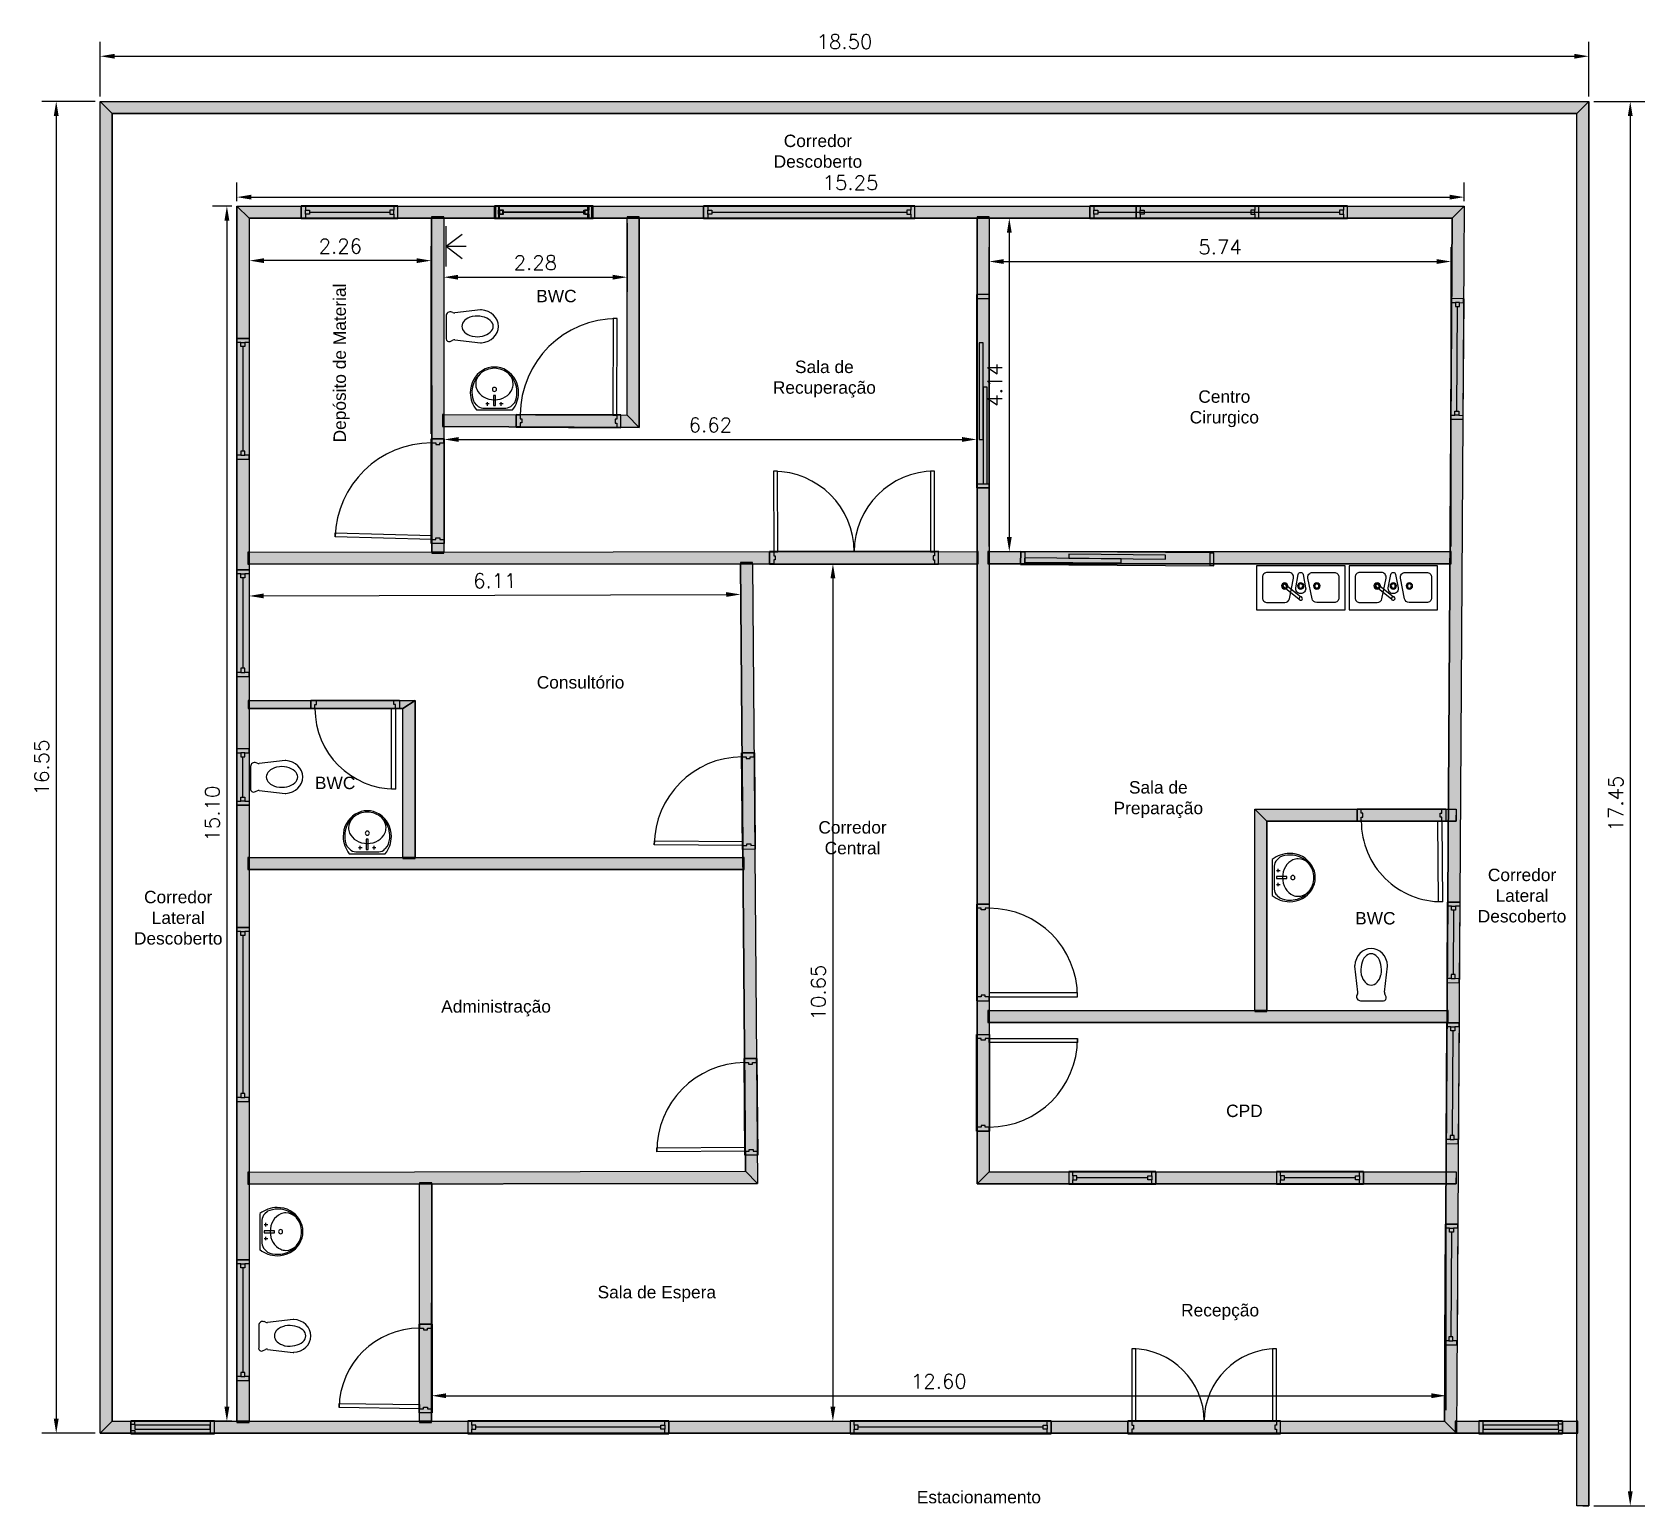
# Model space of a CAD drawing. Extents: x 0.1 to 20.1, y 0.2 to 18.5.
import ezdxf

# ---------------------------------------------------------------- set-up
doc = ezdxf.new("R2010")
doc.units = 0
doc.header["$MEASUREMENT"] = 0
doc.layers.get('0').update_dxf_attribs({"linetype": 'CONTINUOUS'})
doc.layers.get('Defpoints').update_dxf_attribs({"linetype": 'CONTINUOUS'})
for name, color, linetype in [('ACESSóRIOS', 7, 'CONTINUOUS'), ('ANNOTATIONS', 7, 'CONTINUOUS'), ('BUILDING_ENVELOPE', 7, 'CONTINUOUS'), ('ENCANAMENTO', 7, 'CONTINUOUS'), ('ENVELOPE_DE_CONSTRUçãO', 7, 'CONTINUOUS'), ('FIXTURES', 7, 'CONTINUOUS')]:
    doc.layers.add(name, color=color, linetype=linetype)
doc.styles.get("Standard").update_dxf_attribs({"font": 'txt.shx'})
doc.dimstyles.get("Standard").update_dxf_attribs({"dimtxt": 0.18, "dimasz": 0.18, "dimexe": 0.18, "dimexo": 0.0625, "dimgap": 0.09, "dimtad": 0, "dimtih": 1, "dimtoh": 1, "dimdec": 4, "dimzin": 0, "dimdsep": 46, "dimtxsty": 'Standard', "dimcen": 0.09, "dimadec": 0, "dimazin": 0, "dimtfac": 1, "dimtdec": 4, "dimtofl": 0, "dimtmove": 0, "dimatfit": 3, "dimfxl": 1, "dimtolj": 1, "dimtzin": 0, "dimarcsym": 0})

msp = doc.modelspace()

# ---------------------------------------------------------------- texts
at = {"layer": 'ANNOTATIONS', "char_height": 0.1541, "attachment_point": 5}
for s, insert, width in [('\\C7;\\fArial|b0|i0|;\\H0.15409676972777;Corredor \\PDescoberto', (9.823, 17.013), 1.3), ('\\C7;\\fArial|b0|i0|;\\H0.15409676972777;BWC', (6.573, 15.213), 1.3), ('\\C7;\\fArial|b0|i0|;\\H0.15409676972777;Sala de \\PRecuperação', (9.903, 14.182), 1.6), ('\\C7;\\fArial|b0|i0|;\\H0.15409676972777;Centro \\PCirurgico', (14.873, 13.813), 1.3), ('\\C7;\\fArial|b0|i0|;\\H0.15409676972777;Consultório', (6.873, 10.413), 1.3), ('\\C7;\\fArial|b0|i0|;\\H0.15409676972777;BWC', (3.823, 9.163), 1.3), ('\\C7;\\fArial|b0|i0|;\\H0.15409676972777;Sala de \\PPreparação', (14.053, 8.957), 1.3), ('\\C7;\\fArial|b0|i0|;\\H0.15409676972777;Corredor\\PCentral', (10.253, 8.482), 1.3), ('\\C7;\\fArial|b0|i0|;\\H0.15409676972777;Corredor \\PLateral\\PDescoberto', (18.573, 7.763), 1.3), ('\\C7;\\fArial|b0|i0|;\\H0.15409676972777;Corredor \\PLateral\\PDescoberto', (1.873, 7.488), 1.3), ('\\C7;\\fArial|b0|i0|;\\H0.15409676972777;BWC', (16.75, 7.481), 1.3), ('\\C7;\\fArial|b0|i0|;\\H0.15409676972777;Administração', (5.823, 6.363), 2), ('\\C7;\\fArial|b0|i0|;\\H0.15409676972777;CPD', (15.123, 5.088), 2), ('\\C7;\\fArial|b0|i0|;\\H0.15409676972777;Sala de Espera', (7.821, 2.813), 2.59676), ('\\C7;\\fArial|b0|i0|;\\H0.15409676972777;Recepção', (14.821, 2.588), 2.59676), ('\\C7;\\fArial|b0|i0|;\\H0.15409676972777;Estacionamento', (11.823, 0.288), 2.59676)]:
    msp.add_mtext(s, dxfattribs=dict(at, insert=insert, width=width))
at = {"layer": 'ANNOTATIONS', "insert": (3.903, 14.382), "char_height": 0.1541, "width": 2, "attachment_point": 5, "rotation": 90}
msp.add_mtext('\\C7;\\fArial|b0|i0|;\\H0.15409676972777;Depósito de Material', dxfattribs=at)

# ---------------------------------------------------------------- blocks, each defined once
blk = doc.blocks.new('*D27')
at = {"color": 0, "lineweight": -2, "transparency": 16777216}
for p, q in [((0.903, 17.694), (0.903, 18.374)), ((19.403, 17.694), (19.403, 18.374)), ((1.083, 18.194), (19.223, 18.194))]:
    blk.add_line(p, q, dxfattribs=at)
at = {"color": 0, "transparency": 16777216}
for points in [[(1.083, 18.224), (1.083, 18.164), (0.903, 18.194)], [(19.223, 18.224), (19.223, 18.164), (19.403, 18.194)]]:
    blk.add_solid(points, dxfattribs=at)
at = {"layer": 'Defpoints', "color": 0, "transparency": 16777216}
for p in [(19.403, 18.194), (0.903, 17.632), (19.403, 17.632)]:
    blk.add_point(p, dxfattribs=at)
at = {"color": 0, "transparency": 16777216, "insert": (10.153, 18.374), "char_height": 0.18, "attachment_point": 5}
blk.add_mtext('\\A1;18.50', dxfattribs=at)
blk = doc.blocks.new('*D28')
at = {"color": 0, "lineweight": -2, "transparency": 16777216}
for p, q in [((19.465, 17.632), (20.098, 17.632)), ((19.918, 17.452), (19.918, 0.362)), ((19.465, 0.182), (20.098, 0.182))]:
    blk.add_line(p, q, dxfattribs=at)
at = {"color": 0, "transparency": 16777216}
for points in [[(19.888, 17.452), (19.948, 17.452), (19.918, 17.632)], [(19.888, 0.362), (19.948, 0.362), (19.918, 0.182)]]:
    blk.add_solid(points, dxfattribs=at)
at = {"layer": 'Defpoints', "color": 0, "transparency": 16777216}
for p in [(19.403, 17.632), (19.403, 0.182), (19.918, 0.182)]:
    blk.add_point(p, dxfattribs=at)
at = {"color": 0, "transparency": 16777216, "insert": (19.738, 8.907), "char_height": 0.18, "attachment_point": 5, "rotation": 90}
blk.add_mtext('\\A1;17.45', dxfattribs=at)
blk = doc.blocks.new('*D29')
at = {"color": 0, "lineweight": -2, "transparency": 16777216}
for p, q in [((0.841, 17.632), (0.177, 17.632)), ((0.357, 17.452), (0.357, 1.262)), ((0.841, 1.082), (0.177, 1.082))]:
    blk.add_line(p, q, dxfattribs=at)
at = {"color": 0, "transparency": 16777216}
for points in [[(0.327, 17.452), (0.387, 17.452), (0.357, 17.632)], [(0.327, 1.262), (0.387, 1.262), (0.357, 1.082)]]:
    blk.add_solid(points, dxfattribs=at)
at = {"layer": 'Defpoints', "color": 0, "transparency": 16777216}
for p in [(0.903, 17.632), (0.357, 1.082), (0.903, 1.082)]:
    blk.add_point(p, dxfattribs=at)
at = {"color": 0, "transparency": 16777216, "insert": (0.177, 9.357), "char_height": 0.18, "attachment_point": 5, "rotation": 90}
blk.add_mtext('\\A1;16.55', dxfattribs=at)
blk = doc.blocks.new('*D30')
at = {"color": 0, "lineweight": -2, "transparency": 16777216}
for p, q in [((2.603, 16.394), (2.603, 16.623)), ((2.783, 16.443), (17.674, 16.443)), ((17.854, 16.394), (17.854, 16.623))]:
    blk.add_line(p, q, dxfattribs=at)
at = {"color": 0, "transparency": 16777216}
for points in [[(2.783, 16.473), (2.783, 16.413), (2.603, 16.443)], [(17.674, 16.473), (17.674, 16.413), (17.854, 16.443)]]:
    blk.add_solid(points, dxfattribs=at)
at = {"layer": 'Defpoints', "color": 0, "transparency": 16777216}
for p in [(17.854, 16.443), (2.603, 16.332), (17.854, 16.332)]:
    blk.add_point(p, dxfattribs=at)
at = {"color": 0, "transparency": 16777216, "insert": (10.228, 16.623), "char_height": 0.18, "attachment_point": 5}
blk.add_mtext('\\A1;15.25', dxfattribs=at)
blk = doc.blocks.new('*D31')
at = {"color": 0, "lineweight": -2, "transparency": 16777216}
for p, q in [((2.54, 16.332), (2.298, 16.332)), ((2.478, 16.152), (2.478, 1.412)), ((2.54, 1.232), (2.298, 1.232))]:
    blk.add_line(p, q, dxfattribs=at)
at = {"color": 0, "transparency": 16777216}
for points in [[(2.448, 16.152), (2.508, 16.152), (2.478, 16.332)], [(2.448, 1.412), (2.508, 1.412), (2.478, 1.232)]]:
    blk.add_solid(points, dxfattribs=at)
at = {"layer": 'Defpoints', "color": 0, "transparency": 16777216}
for p in [(2.603, 16.332), (2.478, 1.232), (2.603, 1.232)]:
    blk.add_point(p, dxfattribs=at)
at = {"color": 0, "transparency": 16777216, "insert": (2.298, 8.782), "char_height": 0.18, "attachment_point": 5, "rotation": 90}
blk.add_mtext('\\A1;15.10', dxfattribs=at)
blk = doc.blocks.new('*D32')
at = {"color": 0, "lineweight": -2, "transparency": 16777216}
for p, q in [((12.012, 16.182), (12.381, 16.182)), ((12.201, 16.002), (12.201, 12.218)), ((12.012, 12.038), (12.381, 12.038))]:
    blk.add_line(p, q, dxfattribs=at)
at = {"color": 0, "transparency": 16777216}
for points in [[(12.171, 16.002), (12.231, 16.002), (12.201, 16.182)], [(12.171, 12.218), (12.231, 12.218), (12.201, 12.038)]]:
    blk.add_solid(points, dxfattribs=at)
at = {"layer": 'Defpoints', "color": 0, "transparency": 16777216}
for p in [(11.95, 16.182), (11.95, 12.038), (12.201, 12.038)]:
    blk.add_point(p, dxfattribs=at)
at = {"color": 0, "transparency": 16777216, "insert": (12.021, 14.11), "char_height": 0.18, "attachment_point": 5, "rotation": 90}
blk.add_mtext('\\A1;4.14', dxfattribs=at)
blk = doc.blocks.new('*D33')
at = {"color": 0, "lineweight": -2, "transparency": 16777216}
for p, q in [((11.95, 12.1), (11.95, 15.823)), ((12.13, 15.643), (17.512, 15.643)), ((17.691, 12.1), (17.692, 15.823))]:
    blk.add_line(p, q, dxfattribs=at)
at = {"color": 0, "transparency": 16777216}
for points in [[(12.13, 15.673), (12.13, 15.613), (11.95, 15.643)], [(17.512, 15.673), (17.512, 15.613), (17.692, 15.643)]]:
    blk.add_solid(points, dxfattribs=at)
at = {"layer": 'Defpoints', "color": 0, "transparency": 16777216}
for p in [(17.692, 15.643), (11.95, 12.038), (17.691, 12.038)]:
    blk.add_point(p, dxfattribs=at)
at = {"color": 0, "transparency": 16777216, "insert": (14.821, 15.823), "char_height": 0.18, "attachment_point": 5, "rotation": 359.999}
blk.add_mtext('\\A1;5.74', dxfattribs=at)
blk = doc.blocks.new('*D34')
at = {"color": 0, "lineweight": -2, "transparency": 16777216}
for p, q in [((5.358, 13.432), (11.615, 13.432)), ((5.178, 13.375), (5.178, 13.252)), ((11.795, 13.375), (11.795, 13.252))]:
    blk.add_line(p, q, dxfattribs=at)
at = {"color": 0, "transparency": 16777216}
for points in [[(5.358, 13.462), (5.358, 13.402), (5.178, 13.432)], [(11.615, 13.462), (11.615, 13.402), (11.795, 13.432)]]:
    blk.add_solid(points, dxfattribs=at)
at = {"layer": 'Defpoints', "color": 0, "transparency": 16777216}
for p in [(5.178, 13.438), (11.795, 13.438), (11.795, 13.432)]:
    blk.add_point(p, dxfattribs=at)
at = {"color": 0, "transparency": 16777216, "insert": (8.486, 13.612), "char_height": 0.18, "attachment_point": 5}
blk.add_mtext('\\A1;6.62', dxfattribs=at)
blk = doc.blocks.new('*D35')
at = {"color": 0, "lineweight": -2, "transparency": 16777216}
for p, q in [((2.758, 13.5), (2.758, 15.834)), ((5.017, 13.5), (5.017, 15.834)), ((4.837, 15.654), (2.938, 15.654))]:
    blk.add_line(p, q, dxfattribs=at)
at = {"color": 0, "transparency": 16777216}
for points in [[(2.938, 15.684), (2.938, 15.624), (2.758, 15.654)], [(4.837, 15.684), (4.837, 15.624), (5.017, 15.654)]]:
    blk.add_solid(points, dxfattribs=at)
at = {"layer": 'Defpoints', "color": 0, "transparency": 16777216}
for p in [(2.758, 15.654), (2.758, 13.438), (5.017, 13.438)]:
    blk.add_point(p, dxfattribs=at)
at = {"color": 0, "transparency": 16777216, "insert": (3.888, 15.834), "char_height": 0.18, "attachment_point": 5}
blk.add_mtext('\\A1;2.26', dxfattribs=at)
blk = doc.blocks.new('*D36')
at = {"color": 0, "lineweight": -2, "transparency": 16777216}
for p, q in [((5.172, 16.119), (5.172, 15.268)), ((7.453, 16.119), (7.453, 15.268)), ((5.352, 15.448), (7.273, 15.448))]:
    blk.add_line(p, q, dxfattribs=at)
at = {"color": 0, "transparency": 16777216}
for points in [[(5.352, 15.478), (5.352, 15.418), (5.172, 15.448)], [(7.273, 15.478), (7.273, 15.418), (7.453, 15.448)]]:
    blk.add_solid(points, dxfattribs=at)
at = {"layer": 'Defpoints', "color": 0, "transparency": 16777216}
for p in [(5.172, 16.182), (7.453, 16.182), (7.453, 15.448)]:
    blk.add_point(p, dxfattribs=at)
at = {"color": 0, "transparency": 16777216, "insert": (6.312, 15.628), "char_height": 0.18, "attachment_point": 5}
blk.add_mtext('\\A1;2.28', dxfattribs=at)
blk = doc.blocks.new('*D37')
at = {"color": 0, "lineweight": -2, "transparency": 16777216}
for p, q in [((8.862, 11.838), (8.863, 11.326)), ((2.753, 11.819), (2.755, 11.307)), ((2.934, 11.488), (8.683, 11.505))]:
    blk.add_line(p, q, dxfattribs=at)
at = {"color": 0, "transparency": 16777216}
for points in [[(2.934, 11.518), (2.934, 11.458), (2.754, 11.487)], [(8.682, 11.535), (8.683, 11.475), (8.863, 11.506)]]:
    blk.add_solid(points, dxfattribs=at)
at = {"layer": 'Defpoints', "color": 0, "transparency": 16777216}
for p in [(2.753, 11.882), (8.861, 11.901), (8.863, 11.506)]:
    blk.add_point(p, dxfattribs=at)
at = {"color": 0, "transparency": 16777216, "insert": (5.808, 11.676), "char_height": 0.18, "attachment_point": 5, "rotation": 0.1771}
blk.add_mtext('\\A1;6.11', dxfattribs=at)
blk = doc.blocks.new('*D38')
at = {"color": 0, "lineweight": -2, "transparency": 16777216}
for p, q in [((9.074, 11.886), (10.189, 11.886)), ((10.009, 11.706), (10.009, 1.412)), ((9.074, 1.232), (10.189, 1.232))]:
    blk.add_line(p, q, dxfattribs=at)
at = {"color": 0, "transparency": 16777216}
for points in [[(9.979, 11.706), (10.039, 11.706), (10.009, 11.886)], [(9.979, 1.412), (10.039, 1.412), (10.009, 1.232)]]:
    blk.add_solid(points, dxfattribs=at)
at = {"layer": 'Defpoints', "color": 0, "transparency": 16777216}
for p in [(9.011, 11.886), (9.011, 1.232), (10.009, 1.232)]:
    blk.add_point(p, dxfattribs=at)
at = {"color": 0, "transparency": 16777216, "insert": (9.829, 6.559), "char_height": 0.18, "attachment_point": 5, "rotation": 90}
blk.add_mtext('\\A1;10.65', dxfattribs=at)
blk = doc.blocks.new('*D39')
at = {"color": 0, "lineweight": -2, "transparency": 16777216}
for p, q in [((5.023, 4.118), (5.023, 1.369)), ((17.627, 4.118), (17.627, 1.369)), ((5.203, 1.549), (17.447, 1.549))]:
    blk.add_line(p, q, dxfattribs=at)
at = {"color": 0, "transparency": 16777216}
for points in [[(5.203, 1.579), (5.203, 1.519), (5.023, 1.549)], [(17.447, 1.579), (17.447, 1.519), (17.627, 1.549)]]:
    blk.add_solid(points, dxfattribs=at)
at = {"layer": 'Defpoints', "color": 0, "transparency": 16777216}
for p in [(5.023, 4.181), (17.627, 4.181), (17.627, 1.549)]:
    blk.add_point(p, dxfattribs=at)
at = {"color": 0, "transparency": 16777216, "insert": (11.325, 1.729), "char_height": 0.18, "attachment_point": 5}
blk.add_mtext('\\A1;12.60', dxfattribs=at)

# ---------------------------------------------------------------- dimensions: what is measured, and where the dimension line sits
for base, p1, p2, picture, middle in [((19.403, 18.194), (0.903, 17.632), (19.403, 17.632), '*D27', (10.153, 18.374)), ((17.854, 16.443), (2.603, 16.332), (17.854, 16.332), '*D30', (10.228, 16.623)), ((7.453, 15.448), (5.172, 16.182), (7.453, 16.182), '*D36', (6.312, 15.628)), ((2.758, 15.654), (5.017, 13.438), (2.758, 13.438), '*D35', (3.888, 15.834)), ((11.795, 13.432), (5.178, 13.438), (11.795, 13.438), '*D34', (8.486, 13.612)), ((17.627, 1.549), (5.023, 4.181), (17.627, 4.181), '*D39', (11.325, 1.729))]:
    dim = msp.add_linear_dim(base=base, p1=p1, p2=p2, dimstyle='Standard', override={"dimtad": 1, "dimtih": 0, "dimtoh": 0, "dimdec": 2})
    dim.commit()
    dim.dimension.update_dxf_attribs({"geometry": picture, "text_midpoint": middle})
for base, p1, p2, picture, middle in [((0.357, 1.082), (0.903, 17.632), (0.903, 1.082), '*D29', (0.177, 9.357)), ((19.918, 0.182), (19.403, 17.632), (19.403, 0.182), '*D28', (19.738, 8.907)), ((2.478, 1.232), (2.603, 16.332), (2.603, 1.232), '*D31', (2.298, 8.782)), ((12.201, 12.038), (11.95, 16.182), (11.95, 12.038), '*D32', (12.021, 14.11)), ((10.009, 1.232), (9.011, 11.886), (9.011, 1.232), '*D38', (9.829, 6.559))]:
    dim = msp.add_linear_dim(base=base, p1=p1, p2=p2, angle=90, dimstyle='Standard', override={"dimtad": 1, "dimtih": 0, "dimtoh": 0, "dimdec": 2})
    dim.commit()
    dim.dimension.update_dxf_attribs({"geometry": picture, "text_midpoint": middle})
for p1, p2, distance, picture, middle in [((11.95, 12.038), (17.691, 12.038), 3.605, '*D33', (14.821, 15.823)), ((2.753, 11.882), (8.861, 11.901), -0.395, '*D37', (5.808, 11.676))]:
    dim = msp.add_aligned_dim(p1=p1, p2=p2, distance=distance, dimstyle='Standard', override={"dimtad": 1, "dimtih": 0, "dimtoh": 0, "dimdec": 2})
    dim.commit()
    dim.dimension.update_dxf_attribs({"geometry": picture, "text_midpoint": middle})

# ---------------------------------------------------------------- hatches: boundary and pattern name
at = {"layer": 'BUILDING_ENVELOPE'}
for points in [[(0.903, 1.082), (0.903, 17.632), (1.053, 17.482), (1.053, 1.232)], [(0.903, 17.632), (19.403, 17.632), (19.253, 17.482), (1.053, 17.482)], [(19.253, 0.182), (19.253, 17.482), (19.403, 17.632), (19.403, 0.182), (19.328, 0.182)], [(2.603, 16.332), (17.854, 16.332), (17.703, 16.182), (2.753, 16.182)], [(2.753, 16.182), (2.753, 1.232), (2.603, 1.232), (2.603, 16.332)], [(17.854, 16.332), (17.757, 1.082), (17.608, 1.232), (17.703, 16.182)], [(5.022, 16.182), (5.172, 16.182), (5.172, 16.197), (5.022, 16.197)], [(5.172, 16.182), (5.173, 12.033), (5.023, 12.033), (5.022, 16.182)], [(7.453, 16.182), (7.603, 16.182), (7.603, 16.197), (7.453, 16.197)], [(7.453, 13.733), (7.453, 16.182), (7.603, 16.182), (7.603, 13.582)], [(11.8, 16.182), (11.95, 16.182), (11.95, 16.197), (11.8, 16.197)], [(11.95, 16.182), (11.95, 4.332), (11.8, 4.182), (11.8, 16.182)], [(5.172, 13.593), (5.172, 13.743), (5.157, 13.743), (5.157, 13.593)], [(5.172, 13.743), (7.453, 13.733), (7.603, 13.582), (5.172, 13.593)], [(2.753, 11.882), (2.753, 12.032), (2.738, 12.032), (2.738, 11.882)], [(2.753, 12.032), (11.8, 12.038), (11.8, 11.888), (2.753, 11.882)], [(5.173, 12.033), (5.023, 12.033), (5.023, 12.018), (5.173, 12.018)], [(11.8, 12.038), (11.8, 11.888), (11.815, 11.888), (11.815, 12.038)], [(11.95, 11.888), (11.95, 12.038), (11.935, 12.038), (11.935, 11.888)], [(11.95, 12.038), (17.676, 12.038), (17.676, 11.888), (11.95, 11.888)], [(17.676, 12.038), (17.676, 11.888), (17.691, 11.888), (17.691, 12.038)], [(8.861, 11.886), (9.011, 11.886), (9.011, 11.901), (8.861, 11.901)], [(9.011, 11.886), (9.073, 4.188), (8.922, 4.338), (8.861, 11.886)], [(4.666, 8.238), (4.666, 10.088), (4.816, 10.188), (4.816, 8.238)], [(15.253, 8.838), (17.753, 8.838), (17.753, 8.763), (17.753, 8.688), (15.403, 8.688)], [(15.253, 6.338), (15.253, 8.838), (15.403, 8.688), (15.403, 6.338)], [(2.753, 8.088), (2.753, 8.238), (2.738, 8.238), (2.738, 8.088)], [(2.753, 8.238), (8.89, 8.238), (8.892, 8.088), (2.753, 8.088)], [(4.816, 8.238), (4.666, 8.238), (4.666, 8.223), (4.816, 8.223)], [(8.89, 8.238), (8.892, 8.088), (8.907, 8.088), (8.905, 8.238)], [(11.95, 6.188), (11.95, 6.338), (11.935, 6.338), (11.935, 6.188)], [(11.95, 6.338), (17.64, 6.338), (17.639, 6.188), (11.95, 6.188)], [(15.403, 6.338), (15.253, 6.338), (15.253, 6.323), (15.403, 6.323)], [(17.64, 6.338), (17.639, 6.188), (17.654, 6.188), (17.655, 6.338)], [(2.753, 4.177), (2.753, 4.327), (2.738, 4.327), (2.738, 4.177)], [(2.753, 4.327), (8.922, 4.338), (9.073, 4.188), (2.753, 4.177)], [(11.95, 4.332), (17.753, 4.332), (17.753, 4.257), (17.753, 4.182), (11.8, 4.182)], [(4.872, 1.232), (4.873, 4.181), (5.023, 4.181), (5.022, 1.232)], [(4.873, 4.181), (5.023, 4.181), (5.023, 4.196), (4.873, 4.196)], [(1.053, 1.232), (17.608, 1.232), (17.757, 1.082), (0.903, 1.082)], [(2.753, 1.232), (2.603, 1.232), (2.603, 1.217), (2.753, 1.217)], [(5.022, 1.232), (4.872, 1.232), (4.872, 1.217), (5.022, 1.217)], [(17.757, 1.082), (17.758, 1.232), (17.743, 1.232), (17.742, 1.082)], [(17.758, 1.232), (19.253, 1.232), (19.253, 1.082), (17.757, 1.082)], [(19.253, 1.232), (19.253, 1.082), (19.268, 1.082), (19.268, 1.232)]]:
    msp.add_hatch(color=253, dxfattribs=at).paths.add_polyline_path(points)
at = {"layer": 'ENVELOPE_DE_CONSTRUçãO'}
for points in [[(2.753, 10.088), (2.753, 10.188), (2.743, 10.188), (2.743, 10.088)], [(2.753, 10.188), (4.816, 10.188), (4.666, 10.088), (2.753, 10.088)]]:
    msp.add_hatch(color=253, dxfattribs=at).paths.add_polyline_path(points)

# ---------------------------------------------------------------- linework, layer by layer
at = {"layer": 'ACESSóRIOS', "color": 7, "linetype": 'Continuous'}
for p, q in [((15.617, 11.638), (15.597, 11.613)), ((15.821, 11.476), (15.617, 11.638)), ((16.767, 11.638), (16.747, 11.613)), ((16.971, 11.476), (16.767, 11.638)), ((15.597, 11.613), (15.801, 11.452)), ((16.747, 11.613), (16.951, 11.452))]:
    msp.add_line(p, q, dxfattribs=at)
for points in [[(15.273, 11.86), (15.273, 11.316), (16.373, 11.316), (16.373, 11.86)], [(16.423, 11.86), (16.423, 11.316), (17.523, 11.316), (17.523, 11.86)]]:
    msp.add_lwpolyline(points, close=True, dxfattribs=at)
for points in [[(15.348, 11.72), (15.348, 11.465, 0.414214), (15.408, 11.405), (15.624, 11.405, 0.357511), (15.682, 11.453), (15.733, 11.708, 0.473285), (15.675, 11.78), (15.408, 11.78, 0.414214)], [(15.761, 11.588), (15.793, 11.755, -0.3601), (15.823, 11.78, -0.3601), (15.852, 11.755), (15.884, 11.588, -0.470481), (15.825, 11.517), (15.82, 11.517, -0.470481)], [(16.298, 11.72), (16.298, 11.465, -0.414214), (16.238, 11.405), (16.022, 11.405, -0.357511), (15.963, 11.453), (15.912, 11.708, -0.473285), (15.971, 11.78), (16.238, 11.78, -0.414214)], [(16.498, 11.72), (16.498, 11.465, 0.414214), (16.558, 11.405), (16.774, 11.405, 0.357511), (16.832, 11.453), (16.883, 11.708, 0.473285), (16.825, 11.78), (16.558, 11.78, 0.414214)], [(16.911, 11.588), (16.943, 11.755, -0.3601), (16.973, 11.78, -0.3601), (17.002, 11.755), (17.034, 11.588, -0.470481), (16.975, 11.517), (16.97, 11.517, -0.470481)], [(17.448, 11.72), (17.448, 11.465, -0.414214), (17.388, 11.405), (17.172, 11.405, -0.357511), (17.113, 11.453), (17.062, 11.708, -0.473285), (17.121, 11.78), (17.388, 11.78, -0.414214)]]:
    msp.add_lwpolyline(points, format="xyb", close=True, dxfattribs=at)
for centre, radius, start, end in [((15.623, 11.611), 0.04, 0, 180), ((15.623, 11.611), 0.025, 0, 180), ((15.823, 11.611), 0.04, 0, 180), ((15.823, 11.611), 0.025, 0, 180), ((16.023, 11.611), 0.04, 0, 180), ((16.023, 11.611), 0.025, 0, 180), ((16.773, 11.611), 0.04, 0, 180), ((16.773, 11.611), 0.025, 0, 180), ((16.973, 11.611), 0.04, 0, 180), ((16.973, 11.611), 0.025, 0, 180), ((17.173, 11.611), 0.04, 0, 180), ((17.173, 11.611), 0.025, 0, 180), ((15.623, 11.611), 0.04, 180, 0), ((15.623, 11.611), 0.025, 180, 0), ((15.823, 11.611), 0.04, 180, 0), ((15.823, 11.611), 0.025, 180, 0), ((16.023, 11.611), 0.04, 180, 0), ((16.023, 11.611), 0.025, 180, 0), ((16.773, 11.611), 0.04, 180, 0), ((16.773, 11.611), 0.025, 180, 0), ((16.973, 11.611), 0.04, 180, 0), ((16.973, 11.611), 0.025, 180, 0), ((17.173, 11.611), 0.04, 180, 0), ((17.173, 11.611), 0.025, 180, 0)]:
    msp.add_arc(centre, radius, start, end, dxfattribs=at)
for centre, start_param, end_param in [((15.823, 11.455), 1.570796, 2.366399), ((15.823, 11.455), 1.570796, 2.366399), ((15.823, 11.455), 2.366399, 4.712389), ((15.823, 11.455), 0.775193, 1.570796), ((15.823, 11.455), 0.775193, 1.570796), ((15.823, 11.455), 4.712389, 7.058379), ((16.973, 11.455), 1.570796, 2.366399), ((16.973, 11.455), 1.570796, 2.366399), ((16.973, 11.455), 2.366399, 4.712389), ((16.973, 11.455), 0.775193, 1.570796), ((16.973, 11.455), 0.775193, 1.570796), ((16.973, 11.455), 4.712389, 7.058379)]:
    msp.add_ellipse(centre, major_axis=(0.0137, 0.0172), ratio=0.994737, start_param=start_param, end_param=end_param, dxfattribs=at)
at = {"layer": 'BUILDING_ENVELOPE', "color": 7, "linetype": 'Continuous'}
for p, q in [((0.903, 1.082), (0.903, 17.632)), ((0.903, 17.632), (19.403, 17.632)), ((1.053, 1.232), (1.053, 17.482)), ((1.053, 17.482), (19.253, 17.482)), ((2.603, 16.332), (17.854, 16.332)), ((2.603, 16.332), (2.603, 1.232)), ((3.403, 16.182), (3.403, 16.332)), ((3.403, 16.332), (3.453, 16.332)), ((3.403, 16.182), (3.403, 16.332)), ((3.453, 16.332), (3.453, 16.282)), ((3.453, 16.232), (3.453, 16.182)), ((3.503, 16.257), (4.503, 16.257)), ((4.603, 16.332), (4.553, 16.332)), ((4.553, 16.332), (4.553, 16.282)), ((4.553, 16.232), (4.553, 16.182)), ((4.603, 16.182), (4.603, 16.332)), ((4.603, 16.182), (4.603, 16.332)), ((5.803, 16.182), (5.803, 16.332)), ((5.803, 16.332), (5.853, 16.332)), ((5.803, 16.182), (5.803, 16.332)), ((5.815, 16.332), (5.815, 16.182)), ((5.865, 16.332), (5.815, 16.332)), ((5.815, 16.332), (5.815, 16.182)), ((5.853, 16.332), (5.853, 16.282)), ((5.853, 16.232), (5.853, 16.182)), ((5.865, 16.282), (5.865, 16.332)), ((5.865, 16.182), (5.865, 16.232)), ((5.903, 16.257), (6.928, 16.257)), ((6.915, 16.257), (5.915, 16.257)), ((6.965, 16.282), (6.965, 16.332)), ((6.965, 16.332), (7.015, 16.332)), ((6.965, 16.182), (6.965, 16.232)), ((7.028, 16.332), (6.978, 16.332)), ((6.978, 16.332), (6.978, 16.282)), ((6.978, 16.232), (6.978, 16.182)), ((7.015, 16.332), (7.015, 16.182)), ((7.015, 16.332), (7.015, 16.182)), ((7.028, 16.182), (7.028, 16.332)), ((7.028, 16.182), (7.028, 16.332)), ((8.403, 16.182), (8.403, 16.332)), ((8.403, 16.332), (8.453, 16.332)), ((8.403, 16.182), (8.403, 16.332)), ((8.453, 16.332), (8.453, 16.282)), ((8.453, 16.232), (8.453, 16.182)), ((8.503, 16.257), (10.927, 16.257)), ((11.027, 16.332), (10.977, 16.332)), ((10.977, 16.332), (10.977, 16.282)), ((10.977, 16.232), (10.977, 16.182)), ((11.027, 16.182), (11.027, 16.332)), ((11.027, 16.182), (11.027, 16.332)), ((13.203, 16.182), (13.203, 16.332)), ((13.203, 16.332), (13.253, 16.332)), ((13.203, 16.182), (13.203, 16.332)), ((13.253, 16.332), (13.253, 16.282)), ((13.253, 16.232), (13.253, 16.182)), ((13.303, 16.257), (15.203, 16.257)), ((13.779, 16.182), (13.779, 16.332)), ((13.779, 16.332), (13.829, 16.332)), ((13.779, 16.182), (13.779, 16.332)), ((13.829, 16.332), (13.829, 16.282)), ((13.829, 16.232), (13.829, 16.182)), ((13.879, 16.257), (16.303, 16.257)), ((15.303, 16.332), (15.253, 16.332)), ((15.253, 16.332), (15.253, 16.282)), ((15.253, 16.232), (15.253, 16.182)), ((15.303, 16.182), (15.303, 16.332)), ((15.303, 16.182), (15.303, 16.332)), ((16.403, 16.332), (16.353, 16.332)), ((16.353, 16.332), (16.353, 16.282)), ((16.353, 16.232), (16.353, 16.182)), ((16.403, 16.182), (16.403, 16.332)), ((16.403, 16.182), (16.403, 16.332)), ((17.854, 16.332), (17.757, 1.082)), ((2.753, 16.182), (17.703, 16.182)), ((2.753, 16.182), (2.753, 1.232)), ((3.453, 16.182), (3.403, 16.182)), ((4.553, 16.182), (4.603, 16.182)), ((5.022, 16.182), (5.023, 12.033)), ((5.172, 16.182), (5.173, 12.033)), ((5.853, 16.182), (5.803, 16.182)), ((5.815, 16.182), (5.865, 16.182)), ((7.015, 16.182), (6.965, 16.182)), ((6.978, 16.182), (7.028, 16.182)), ((7.453, 13.733), (7.453, 16.182)), ((7.603, 13.582), (7.603, 16.182)), ((8.453, 16.182), (8.403, 16.182)), ((10.977, 16.182), (11.027, 16.182)), ((11.8, 16.182), (11.8, 4.182)), ((11.95, 16.182), (11.95, 4.332)), ((13.253, 16.182), (13.203, 16.182)), ((13.829, 16.182), (13.779, 16.182)), ((15.253, 16.182), (15.303, 16.182)), ((16.353, 16.182), (16.403, 16.182)), ((17.703, 16.182), (17.608, 1.232)), ((17.697, 15.182), (17.696, 15.132)), ((17.696, 15.132), (17.746, 15.132)), ((17.846, 15.181), (17.697, 15.182)), ((17.846, 15.181), (17.697, 15.182)), ((17.763, 13.782), (17.771, 15.082)), ((17.796, 15.132), (17.846, 15.131)), ((17.846, 15.131), (17.846, 15.181)), ((2.603, 14.688), (2.753, 14.688)), ((2.603, 14.638), (2.603, 14.688)), ((2.603, 14.688), (2.753, 14.688)), ((2.653, 14.638), (2.603, 14.638)), ((2.753, 14.638), (2.703, 14.638)), ((2.753, 14.688), (2.753, 14.638)), ((2.678, 14.588), (2.678, 13.288)), ((5.172, 13.743), (7.453, 13.733)), ((6.073, 13.589), (6.074, 13.739)), ((6.073, 13.589), (6.074, 13.739)), ((6.074, 13.739), (6.124, 13.739)), ((6.124, 13.739), (6.123, 13.689)), ((6.123, 13.689), (6.143, 13.688)), ((6.123, 13.639), (6.123, 13.589)), ((6.143, 13.638), (6.123, 13.639)), ((6.143, 13.688), (6.143, 13.638)), ((7.323, 13.683), (7.303, 13.683)), ((7.303, 13.683), (7.303, 13.633)), ((7.303, 13.633), (7.323, 13.633)), ((7.324, 13.733), (7.323, 13.683)), ((7.323, 13.633), (7.323, 13.583)), ((7.374, 13.733), (7.324, 13.733)), ((7.373, 13.583), (7.374, 13.733)), ((7.373, 13.583), (7.374, 13.733)), ((17.687, 13.682), (17.687, 13.732)), ((17.687, 13.732), (17.737, 13.732)), ((17.837, 13.681), (17.687, 13.682)), ((17.837, 13.681), (17.687, 13.682)), ((17.787, 13.732), (17.837, 13.731)), ((17.837, 13.731), (17.837, 13.681)), ((5.172, 13.438), (5.022, 13.438)), ((5.022, 13.438), (5.022, 13.388)), ((5.172, 13.438), (5.022, 13.438)), ((5.172, 13.593), (7.603, 13.582)), ((5.172, 13.388), (5.172, 13.438)), ((6.123, 13.589), (6.073, 13.589)), ((7.323, 13.583), (7.373, 13.583)), ((2.653, 13.238), (2.603, 13.238)), ((2.603, 13.238), (2.603, 13.188)), ((2.753, 13.238), (2.703, 13.238)), ((2.753, 13.188), (2.753, 13.238)), ((5.022, 13.388), (5.073, 13.388)), ((5.073, 13.388), (5.073, 13.368)), ((5.073, 13.368), (5.123, 13.368)), ((5.123, 13.388), (5.172, 13.388)), ((5.123, 13.368), (5.123, 13.388)), ((2.603, 13.188), (2.753, 13.188)), ((2.603, 13.188), (2.753, 13.188)), ((2.753, 12.032), (11.8, 12.038)), ((5.023, 12.138), (5.023, 12.188)), ((5.023, 12.188), (5.073, 12.188)), ((5.173, 12.138), (5.023, 12.138)), ((5.173, 12.138), (5.023, 12.138)), ((5.073, 12.188), (5.073, 12.208)), ((5.073, 12.208), (5.123, 12.208)), ((5.123, 12.208), (5.123, 12.188)), ((5.123, 12.188), (5.173, 12.188)), ((5.173, 12.188), (5.173, 12.138)), ((11.95, 12.038), (17.676, 12.038)), ((2.753, 11.882), (11.8, 11.888)), ((8.861, 11.886), (8.922, 4.338)), ((9.011, 11.886), (9.073, 4.188)), ((11.95, 11.888), (17.676, 11.888)), ((2.603, 11.813), (2.753, 11.813)), ((2.603, 11.763), (2.603, 11.813)), ((2.603, 11.813), (2.753, 11.813)), ((2.653, 11.763), (2.603, 11.763)), ((2.678, 11.713), (2.678, 10.588)), ((2.753, 11.763), (2.703, 11.763)), ((2.753, 11.813), (2.753, 11.763)), ((2.653, 10.538), (2.603, 10.538)), ((2.603, 10.538), (2.603, 10.488)), ((2.603, 10.488), (2.753, 10.488)), ((2.603, 10.488), (2.753, 10.488)), ((2.753, 10.538), (2.703, 10.538)), ((2.753, 10.488), (2.753, 10.538)), ((3.522, 10.188), (3.522, 10.088)), ((3.572, 10.188), (3.522, 10.188)), ((3.522, 10.188), (3.522, 10.088)), ((3.522, 10.088), (3.572, 10.088)), ((3.592, 10.188), (3.572, 10.188)), ((3.572, 10.088), (3.572, 10.138)), ((3.572, 10.138), (3.592, 10.138)), ((3.592, 10.138), (3.592, 10.188)), ((4.552, 10.138), (4.552, 10.188)), ((4.552, 10.188), (4.572, 10.188)), ((4.572, 10.138), (4.552, 10.138)), ((4.572, 10.188), (4.622, 10.188)), ((4.572, 10.088), (4.572, 10.138)), ((4.622, 10.088), (4.572, 10.088)), ((4.622, 10.188), (4.622, 10.088)), ((4.622, 10.188), (4.622, 10.088)), ((4.666, 8.238), (4.666, 10.088)), ((4.816, 8.238), (4.816, 10.188)), ((2.753, 9.588), (2.603, 9.588)), ((2.603, 9.588), (2.603, 9.538)), ((2.753, 9.588), (2.603, 9.588)), ((2.603, 9.538), (2.653, 9.538)), ((2.678, 8.988), (2.678, 9.488)), ((2.703, 9.538), (2.753, 9.538)), ((2.753, 9.538), (2.753, 9.588)), ((9.03, 9.539), (8.88, 9.538)), ((9.03, 9.539), (8.88, 9.538)), ((8.88, 9.538), (8.881, 9.488)), ((8.881, 9.488), (8.93, 9.488)), ((8.93, 9.488), (8.931, 9.468)), ((8.931, 9.468), (8.981, 9.468)), ((8.98, 9.488), (9.03, 9.489)), ((8.981, 9.468), (8.98, 9.488)), ((9.03, 9.489), (9.03, 9.539)), ((2.603, 8.888), (2.603, 8.938)), ((2.603, 8.938), (2.653, 8.938)), ((2.753, 8.888), (2.603, 8.888)), ((2.753, 8.888), (2.603, 8.888)), ((2.703, 8.938), (2.753, 8.938)), ((2.753, 8.938), (2.753, 8.888)), ((15.253, 6.338), (15.253, 8.838)), ((16.525, 8.838), (16.525, 8.688)), ((16.575, 8.838), (16.525, 8.838)), ((16.525, 8.838), (16.525, 8.688)), ((16.575, 8.788), (16.575, 8.838)), ((17.575, 8.788), (17.575, 8.838)), ((17.575, 8.838), (17.625, 8.838)), ((17.625, 8.838), (17.625, 8.688)), ((17.625, 8.838), (17.625, 8.688)), ((15.403, 6.338), (15.403, 8.688)), ((16.525, 8.688), (16.575, 8.688)), ((16.595, 8.788), (16.575, 8.788)), ((16.575, 8.688), (16.575, 8.738)), ((16.575, 8.738), (16.595, 8.738)), ((16.595, 8.738), (16.595, 8.788)), ((17.555, 8.738), (17.555, 8.788)), ((17.555, 8.788), (17.575, 8.788)), ((17.575, 8.738), (17.555, 8.738)), ((17.575, 8.688), (17.575, 8.738)), ((17.625, 8.688), (17.575, 8.688)), ((2.753, 8.238), (8.89, 8.238)), ((8.89, 8.338), (8.889, 8.388)), ((8.889, 8.388), (8.939, 8.388)), ((9.04, 8.339), (8.89, 8.338)), ((9.04, 8.339), (8.89, 8.338)), ((8.939, 8.388), (8.939, 8.408)), ((8.939, 8.408), (8.989, 8.408)), ((8.989, 8.408), (8.989, 8.388)), ((8.989, 8.388), (9.039, 8.389)), ((9.039, 8.389), (9.04, 8.339)), ((2.753, 8.088), (8.892, 8.088)), ((11.8, 7.656), (11.95, 7.656)), ((11.8, 7.606), (11.8, 7.656)), ((11.8, 7.656), (11.95, 7.656)), ((11.95, 7.656), (11.95, 7.606)), ((17.648, 7.632), (17.649, 7.682)), ((17.698, 7.632), (17.648, 7.632)), ((17.649, 7.682), (17.799, 7.681)), ((17.649, 7.682), (17.799, 7.681)), ((17.798, 7.631), (17.748, 7.632)), ((17.799, 7.681), (17.798, 7.631)), ((11.85, 7.606), (11.8, 7.606)), ((11.85, 7.586), (11.85, 7.606)), ((11.9, 7.586), (11.85, 7.586)), ((11.95, 7.606), (11.9, 7.606)), ((11.9, 7.606), (11.9, 7.586)), ((17.723, 7.582), (17.718, 6.782)), ((2.603, 7.369), (2.753, 7.369)), ((2.603, 7.319), (2.603, 7.369)), ((2.603, 7.369), (2.753, 7.369)), ((2.653, 7.319), (2.603, 7.319)), ((2.678, 7.269), (2.678, 5.306)), ((2.753, 7.319), (2.703, 7.319)), ((2.753, 7.369), (2.753, 7.319)), ((17.643, 6.732), (17.642, 6.682)), ((17.642, 6.682), (17.792, 6.681)), ((17.642, 6.682), (17.792, 6.681)), ((17.693, 6.732), (17.643, 6.732)), ((17.793, 6.731), (17.743, 6.732)), ((17.792, 6.681), (17.793, 6.731)), ((11.85, 6.506), (11.8, 6.506)), ((11.8, 6.506), (11.8, 6.456)), ((11.8, 6.456), (11.95, 6.456)), ((11.8, 6.456), (11.95, 6.456)), ((11.9, 6.526), (11.85, 6.526)), ((11.85, 6.526), (11.85, 6.506)), ((11.9, 6.506), (11.9, 6.526)), ((11.95, 6.506), (11.9, 6.506)), ((11.95, 6.456), (11.95, 6.506)), ((11.95, 6.338), (17.64, 6.338)), ((11.8, 6.038), (11.95, 6.038)), ((11.8, 5.988), (11.8, 6.038)), ((11.8, 6.038), (11.95, 6.038)), ((11.95, 6.188), (17.639, 6.188)), ((11.95, 6.038), (11.95, 5.988)), ((17.639, 6.182), (17.789, 6.181)), ((17.639, 6.132), (17.639, 6.182)), ((17.639, 6.182), (17.789, 6.181)), ((17.689, 6.132), (17.639, 6.132)), ((17.714, 6.082), (17.705, 4.782)), ((17.789, 6.131), (17.739, 6.132)), ((17.789, 6.181), (17.789, 6.131)), ((11.85, 5.988), (11.8, 5.988)), ((11.85, 5.968), (11.85, 5.988)), ((11.9, 5.968), (11.85, 5.968)), ((11.95, 5.988), (11.9, 5.988)), ((11.9, 5.988), (11.9, 5.968)), ((9.06, 5.739), (8.91, 5.738)), ((9.06, 5.739), (8.91, 5.738)), ((8.91, 5.738), (8.911, 5.688)), ((8.911, 5.688), (8.961, 5.688)), ((8.961, 5.688), (8.961, 5.668)), ((8.961, 5.668), (9.011, 5.668)), ((9.011, 5.688), (9.061, 5.689)), ((9.011, 5.668), (9.011, 5.688)), ((9.061, 5.689), (9.06, 5.739)), ((2.653, 5.256), (2.603, 5.256)), ((2.603, 5.256), (2.603, 5.206)), ((2.753, 5.256), (2.703, 5.256)), ((2.753, 5.206), (2.753, 5.256)), ((2.603, 5.206), (2.753, 5.206)), ((2.603, 5.206), (2.753, 5.206)), ((11.85, 4.888), (11.8, 4.888)), ((11.8, 4.888), (11.8, 4.838)), ((11.8, 4.838), (11.95, 4.838)), ((11.8, 4.838), (11.95, 4.838)), ((11.9, 4.908), (11.85, 4.908)), ((11.85, 4.908), (11.85, 4.888)), ((11.9, 4.888), (11.9, 4.908)), ((11.95, 4.888), (11.9, 4.888)), ((11.95, 4.838), (11.95, 4.888)), ((17.68, 4.732), (17.63, 4.732)), ((17.63, 4.732), (17.63, 4.682)), ((17.63, 4.682), (17.78, 4.681)), ((17.63, 4.682), (17.78, 4.681)), ((17.78, 4.731), (17.73, 4.732)), ((17.78, 4.681), (17.78, 4.731)), ((8.92, 4.538), (8.92, 4.588)), ((8.92, 4.588), (8.97, 4.588)), ((9.07, 4.539), (8.92, 4.538)), ((9.07, 4.539), (8.92, 4.538)), ((8.97, 4.588), (8.969, 4.608)), ((8.969, 4.608), (9.019, 4.608)), ((9.019, 4.608), (9.02, 4.588)), ((9.02, 4.588), (9.07, 4.589)), ((9.07, 4.589), (9.07, 4.539)), ((2.753, 4.327), (8.922, 4.338)), ((12.942, 4.332), (12.942, 4.182)), ((12.992, 4.332), (12.942, 4.332)), ((12.942, 4.332), (12.942, 4.182)), ((12.992, 4.282), (12.992, 4.332)), ((12.992, 4.182), (12.992, 4.232)), ((13.923, 4.257), (13.042, 4.257)), ((13.973, 4.282), (13.973, 4.332)), ((13.973, 4.332), (14.023, 4.332)), ((13.973, 4.182), (13.973, 4.232)), ((14.023, 4.332), (14.023, 4.182)), ((14.023, 4.332), (14.023, 4.182)), ((15.523, 4.332), (15.523, 4.182)), ((15.573, 4.332), (15.523, 4.332)), ((15.523, 4.332), (15.523, 4.182)), ((15.573, 4.282), (15.573, 4.332)), ((15.573, 4.182), (15.573, 4.232)), ((16.504, 4.257), (15.623, 4.257)), ((16.554, 4.282), (16.554, 4.332)), ((16.554, 4.332), (16.604, 4.332)), ((16.554, 4.182), (16.554, 4.232)), ((16.604, 4.332), (16.604, 4.182)), ((16.604, 4.332), (16.604, 4.182)), ((2.753, 4.177), (9.073, 4.188)), ((4.872, 1.232), (4.873, 4.181)), ((5.022, 1.232), (5.023, 4.181)), ((12.942, 4.182), (12.992, 4.182)), ((14.023, 4.182), (13.973, 4.182)), ((15.523, 4.182), (15.573, 4.182)), ((16.604, 4.182), (16.554, 4.182)), ((17.623, 3.682), (17.773, 3.681)), ((17.623, 3.632), (17.623, 3.682)), ((17.623, 3.682), (17.773, 3.681)), ((17.673, 3.632), (17.623, 3.632)), ((17.773, 3.631), (17.723, 3.632)), ((17.773, 3.681), (17.773, 3.631)), ((17.698, 3.582), (17.689, 2.282)), ((2.603, 3.238), (2.753, 3.238)), ((2.603, 3.188), (2.603, 3.238)), ((2.603, 3.238), (2.753, 3.238)), ((2.753, 3.238), (2.753, 3.188)), ((2.653, 3.188), (2.603, 3.188)), ((2.678, 3.138), (2.678, 1.838)), ((2.753, 3.188), (2.703, 3.188)), ((5.023, 2.438), (4.873, 2.438)), ((4.873, 2.438), (4.873, 2.388)), ((5.023, 2.438), (4.873, 2.438)), ((5.023, 2.388), (5.023, 2.438)), ((4.873, 2.388), (4.923, 2.388)), ((4.923, 2.388), (4.923, 2.368)), ((4.923, 2.368), (4.973, 2.368)), ((4.973, 2.388), (5.023, 2.388)), ((4.973, 2.368), (4.973, 2.388)), ((17.664, 2.232), (17.614, 2.232)), ((17.614, 2.232), (17.614, 2.182)), ((17.764, 2.232), (17.714, 2.232)), ((17.764, 2.182), (17.764, 2.232)), ((17.614, 2.182), (17.764, 2.182)), ((17.614, 2.182), (17.764, 2.182)), ((2.653, 1.788), (2.603, 1.788)), ((2.603, 1.788), (2.603, 1.738)), ((2.603, 1.738), (2.753, 1.738)), ((2.603, 1.738), (2.753, 1.738)), ((2.753, 1.788), (2.703, 1.788)), ((2.753, 1.738), (2.753, 1.788)), ((4.922, 1.388), (4.922, 1.408)), ((4.922, 1.408), (4.972, 1.408)), ((4.972, 1.408), (4.972, 1.388)), ((1.053, 1.232), (17.608, 1.232)), ((1.284, 1.082), (1.284, 1.232)), ((2.322, 1.082), (2.322, 1.232)), ((4.872, 1.338), (4.872, 1.388)), ((4.872, 1.388), (4.922, 1.388)), ((5.022, 1.338), (4.872, 1.338)), ((5.022, 1.338), (4.872, 1.338)), ((4.972, 1.388), (5.022, 1.388)), ((5.022, 1.388), (5.022, 1.338)), ((5.472, 1.232), (5.472, 1.082)), ((5.522, 1.232), (5.472, 1.232)), ((5.472, 1.232), (5.472, 1.082)), ((5.522, 1.182), (5.522, 1.232)), ((7.922, 1.182), (7.922, 1.232)), ((7.922, 1.232), (7.972, 1.232)), ((7.972, 1.232), (7.972, 1.082)), ((7.972, 1.232), (7.972, 1.082)), ((10.223, 1.232), (10.223, 1.082)), ((10.273, 1.232), (10.223, 1.232)), ((10.223, 1.232), (10.223, 1.082)), ((10.273, 1.182), (10.273, 1.232)), ((12.673, 1.182), (12.673, 1.232)), ((12.673, 1.232), (12.723, 1.232)), ((12.723, 1.232), (12.723, 1.082)), ((12.723, 1.232), (12.723, 1.082)), ((13.673, 1.082), (13.673, 1.232)), ((13.673, 1.232), (13.723, 1.232)), ((13.673, 1.082), (13.673, 1.232)), ((13.723, 1.232), (13.723, 1.182)), ((15.573, 1.232), (15.523, 1.232)), ((15.523, 1.232), (15.523, 1.182)), ((15.573, 1.082), (15.573, 1.232)), ((15.573, 1.082), (15.573, 1.232)), ((17.758, 1.232), (19.253, 1.232)), ((18.038, 1.232), (18.038, 1.082)), ((19.075, 1.232), (19.075, 1.082)), ((0.903, 1.082), (17.757, 1.082)), ((5.472, 1.082), (5.522, 1.082)), ((5.522, 1.082), (5.522, 1.132)), ((7.872, 1.157), (5.572, 1.157)), ((7.922, 1.082), (7.922, 1.132)), ((7.972, 1.082), (7.922, 1.082)), ((10.223, 1.082), (10.273, 1.082)), ((10.273, 1.082), (10.273, 1.132)), ((12.623, 1.157), (10.323, 1.157)), ((12.673, 1.082), (12.673, 1.132)), ((12.723, 1.082), (12.673, 1.082)), ((13.723, 1.082), (13.673, 1.082)), ((13.723, 1.182), (13.743, 1.182)), ((13.723, 1.132), (13.723, 1.082)), ((13.743, 1.132), (13.723, 1.132)), ((13.743, 1.182), (13.743, 1.132)), ((15.523, 1.182), (15.503, 1.182)), ((15.503, 1.182), (15.503, 1.132)), ((15.503, 1.132), (15.523, 1.132)), ((15.523, 1.132), (15.523, 1.082)), ((15.523, 1.082), (15.573, 1.082)), ((17.757, 1.082), (19.253, 1.082))]:
    msp.add_line(p, q, dxfattribs=at)
for points in [[(0.903, 1.082), (0.903, 17.632), (1.053, 17.482), (1.053, 1.232)], [(0.903, 17.632), (19.403, 17.632), (19.253, 17.482), (1.053, 17.482)], [(19.253, 0.182), (19.253, 17.482), (19.403, 17.632), (19.403, 0.182), (19.328, 0.182)], [(2.603, 16.332), (17.854, 16.332), (17.703, 16.182), (2.753, 16.182)], [(2.753, 16.182), (2.753, 1.232), (2.603, 1.232), (2.603, 16.332)], [(3.403, 16.177), (4.603, 16.177), (4.603, 16.337), (3.403, 16.337)], [(3.453, 16.282), (3.503, 16.282), (3.503, 16.232), (3.453, 16.232)], [(4.553, 16.282), (4.503, 16.282), (4.503, 16.232), (4.553, 16.232)], [(5.803, 16.177), (7.028, 16.177), (7.028, 16.337), (5.803, 16.337)], [(7.015, 16.337), (5.815, 16.337), (5.815, 16.177), (7.015, 16.177)], [(5.853, 16.282), (5.903, 16.282), (5.903, 16.232), (5.853, 16.232)], [(5.865, 16.232), (5.915, 16.232), (5.915, 16.282), (5.865, 16.282)], [(6.965, 16.232), (6.915, 16.232), (6.915, 16.282), (6.965, 16.282)], [(6.978, 16.282), (6.928, 16.282), (6.928, 16.232), (6.978, 16.232)], [(8.403, 16.177), (11.027, 16.177), (11.027, 16.337), (8.403, 16.337)], [(8.453, 16.282), (8.503, 16.282), (8.503, 16.232), (8.453, 16.232)], [(10.977, 16.282), (10.927, 16.282), (10.927, 16.232), (10.977, 16.232)], [(13.203, 16.177), (15.303, 16.177), (15.303, 16.337), (13.203, 16.337)], [(13.253, 16.282), (13.303, 16.282), (13.303, 16.232), (13.253, 16.232)], [(13.779, 16.177), (16.403, 16.177), (16.403, 16.337), (13.779, 16.337)], [(13.829, 16.282), (13.879, 16.282), (13.879, 16.232), (13.829, 16.232)], [(15.253, 16.282), (15.203, 16.282), (15.203, 16.232), (15.253, 16.232)], [(16.353, 16.282), (16.303, 16.282), (16.303, 16.232), (16.353, 16.232)], [(17.854, 16.332), (17.757, 1.082), (17.608, 1.232), (17.703, 16.182)], [(5.022, 16.182), (5.172, 16.182), (5.172, 16.197), (5.022, 16.197)], [(5.172, 16.182), (5.173, 12.033), (5.023, 12.033), (5.022, 16.182)], [(7.453, 16.182), (7.603, 16.182), (7.603, 16.197), (7.453, 16.197)], [(7.453, 13.733), (7.453, 16.182), (7.603, 16.182), (7.603, 13.582)], [(11.8, 16.182), (11.95, 16.182), (11.95, 16.197), (11.8, 16.197)], [(11.95, 16.182), (11.95, 4.332), (11.8, 4.182), (11.8, 16.182)], [(17.842, 13.681), (17.852, 15.181), (17.691, 15.182), (17.682, 13.682)], [(17.746, 15.132), (17.746, 15.082), (17.796, 15.082), (17.796, 15.132)], [(7.279, 14.933), (7.274, 13.733), (7.324, 13.733), (7.329, 14.933)], [(2.598, 14.688), (2.598, 13.188), (2.758, 13.188), (2.758, 14.688)], [(2.703, 14.638), (2.703, 14.588), (2.653, 14.588), (2.653, 14.638)], [(5.172, 13.593), (5.172, 13.743), (5.157, 13.743), (5.157, 13.593)], [(5.172, 13.743), (7.453, 13.733), (7.603, 13.582), (5.172, 13.593)], [(6.073, 13.584), (7.373, 13.578), (7.374, 13.738), (6.074, 13.744)], [(17.737, 13.732), (17.738, 13.782), (17.788, 13.782), (17.787, 13.732)], [(5.178, 13.438), (5.178, 12.138), (5.018, 12.138), (5.017, 13.438)], [(2.703, 13.238), (2.703, 13.288), (2.653, 13.288), (2.653, 13.238)], [(3.824, 12.27), (5.024, 12.238), (5.023, 12.188), (3.823, 12.22)], [(2.753, 11.882), (2.753, 12.032), (2.738, 12.032), (2.738, 11.882)], [(2.753, 12.032), (11.8, 12.038), (11.8, 11.888), (2.753, 11.882)], [(5.173, 12.033), (5.023, 12.033), (5.023, 12.018), (5.173, 12.018)], [(11.8, 12.038), (11.8, 11.888), (11.815, 11.888), (11.815, 12.038)], [(11.95, 11.888), (11.95, 12.038), (11.935, 12.038), (11.935, 11.888)], [(11.95, 12.038), (17.676, 12.038), (17.676, 11.888), (11.95, 11.888)], [(17.676, 12.038), (17.676, 11.888), (17.691, 11.888), (17.691, 12.038)], [(8.861, 11.886), (9.011, 11.886), (9.011, 11.901), (8.861, 11.901)], [(9.011, 11.886), (9.073, 4.188), (8.922, 4.338), (8.861, 11.886)], [(2.598, 11.813), (2.598, 10.488), (2.758, 10.488), (2.758, 11.813)], [(2.703, 11.763), (2.703, 11.713), (2.653, 11.713), (2.653, 11.763)], [(2.703, 10.538), (2.703, 10.588), (2.653, 10.588), (2.653, 10.538)], [(3.522, 10.193), (4.622, 10.193), (4.622, 10.083), (3.522, 10.083)], [(4.522, 9.088), (4.522, 10.088), (4.572, 10.088), (4.572, 9.088)], [(4.666, 8.238), (4.666, 10.088), (4.816, 10.188), (4.816, 8.238)], [(2.758, 8.888), (2.758, 9.588), (2.598, 9.588), (2.598, 8.888)], [(2.653, 9.538), (2.653, 9.488), (2.703, 9.488), (2.703, 9.538)], [(9.035, 9.539), (9.045, 8.339), (8.885, 8.338), (8.875, 9.538)], [(2.653, 8.938), (2.653, 8.988), (2.703, 8.988), (2.703, 8.938)], [(15.253, 8.838), (17.753, 8.838), (17.753, 8.763), (17.753, 8.688), (15.403, 8.688)], [(15.253, 6.338), (15.253, 8.838), (15.403, 8.688), (15.403, 6.338)], [(16.525, 8.843), (17.625, 8.843), (17.625, 8.683), (16.525, 8.683)], [(17.536, 7.687), (17.525, 8.687), (17.575, 8.688), (17.586, 7.688)], [(7.79, 8.443), (8.89, 8.438), (8.889, 8.388), (7.789, 8.393)], [(2.753, 8.088), (2.753, 8.238), (2.738, 8.238), (2.738, 8.088)], [(2.753, 8.238), (8.89, 8.238), (8.892, 8.088), (2.753, 8.088)], [(4.816, 8.238), (4.666, 8.238), (4.666, 8.223), (4.816, 8.223)], [(8.89, 8.238), (8.892, 8.088), (8.907, 8.088), (8.905, 8.238)], [(11.795, 7.656), (11.795, 6.456), (11.955, 6.456), (11.955, 7.656)], [(17.644, 7.682), (17.637, 6.682), (17.797, 6.681), (17.804, 7.681)], [(17.748, 7.632), (17.748, 7.582), (17.698, 7.582), (17.698, 7.632)], [(2.598, 7.369), (2.598, 5.206), (2.758, 5.206), (2.758, 7.369)], [(2.703, 7.319), (2.703, 7.269), (2.653, 7.269), (2.653, 7.319)], [(17.743, 6.732), (17.743, 6.782), (17.693, 6.782), (17.693, 6.732)], [(13.05, 6.556), (11.95, 6.556), (11.95, 6.506), (13.05, 6.506)], [(11.95, 6.188), (11.95, 6.338), (11.935, 6.338), (11.935, 6.188)], [(11.95, 6.338), (17.64, 6.338), (17.639, 6.188), (11.95, 6.188)], [(15.403, 6.338), (15.253, 6.338), (15.253, 6.323), (15.403, 6.323)], [(17.64, 6.338), (17.639, 6.188), (17.654, 6.188), (17.655, 6.338)], [(11.795, 4.838), (11.795, 6.038), (11.955, 6.038), (11.955, 4.838)], [(17.634, 6.182), (17.625, 4.682), (17.785, 4.681), (17.794, 6.181)], [(17.739, 6.132), (17.739, 6.082), (17.689, 6.082), (17.689, 6.132)], [(13.05, 5.938), (11.95, 5.938), (11.95, 5.988), (13.05, 5.988)], [(9.065, 5.739), (9.075, 4.539), (8.915, 4.538), (8.905, 5.738)], [(2.703, 5.256), (2.703, 5.306), (2.653, 5.306), (2.653, 5.256)], [(7.819, 4.629), (8.919, 4.638), (8.92, 4.588), (7.82, 4.579)], [(17.73, 4.732), (17.73, 4.782), (17.68, 4.782), (17.68, 4.732)], [(2.753, 4.177), (2.753, 4.327), (2.738, 4.327), (2.738, 4.177)], [(2.753, 4.327), (8.922, 4.338), (9.073, 4.188), (2.753, 4.177)], [(11.95, 4.332), (17.753, 4.332), (17.753, 4.257), (17.753, 4.182), (11.8, 4.182)], [(14.023, 4.337), (12.942, 4.337), (12.942, 4.177), (14.023, 4.177)], [(12.992, 4.232), (13.042, 4.232), (13.042, 4.282), (12.992, 4.282)], [(13.973, 4.232), (13.923, 4.232), (13.923, 4.282), (13.973, 4.282)], [(16.604, 4.337), (15.523, 4.337), (15.523, 4.177), (16.604, 4.177)], [(15.573, 4.232), (15.623, 4.232), (15.623, 4.282), (15.573, 4.282)], [(16.554, 4.232), (16.504, 4.232), (16.504, 4.282), (16.554, 4.282)], [(4.872, 1.232), (4.873, 4.181), (5.023, 4.181), (5.022, 1.232)], [(4.873, 4.181), (5.023, 4.181), (5.023, 4.196), (4.873, 4.196)], [(17.618, 3.682), (17.609, 2.183), (17.769, 2.181), (17.778, 3.681)], [(17.723, 3.632), (17.723, 3.582), (17.673, 3.582), (17.673, 3.632)], [(2.598, 3.238), (2.598, 1.738), (2.758, 1.738), (2.758, 3.238)], [(2.703, 3.188), (2.703, 3.138), (2.653, 3.138), (2.653, 3.188)], [(5.028, 2.438), (5.028, 1.338), (4.867, 1.338), (4.867, 2.438)], [(17.714, 2.232), (17.714, 2.282), (17.664, 2.282), (17.664, 2.232)], [(13.723, 2.132), (13.723, 1.232), (13.773, 1.232), (13.773, 2.132)], [(15.473, 2.132), (15.473, 1.232), (15.523, 1.232), (15.523, 2.132)], [(2.703, 1.788), (2.703, 1.838), (2.653, 1.838), (2.653, 1.788)], [(3.873, 1.454), (4.873, 1.438), (4.872, 1.388), (3.873, 1.404)], [(1.053, 1.232), (17.608, 1.232), (17.757, 1.082), (0.903, 1.082)], [(1.284, 1.077), (2.322, 1.077), (2.322, 1.237), (1.284, 1.237)], [(1.284, 1.232), (1.284, 1.197), (1.334, 1.197), (1.334, 1.232)], [(2.322, 1.082), (2.322, 1.232), (2.272, 1.232), (2.272, 1.082)], [(2.753, 1.232), (2.603, 1.232), (2.603, 1.217), (2.753, 1.217)], [(5.022, 1.232), (4.872, 1.232), (4.872, 1.217), (5.022, 1.217)], [(7.972, 1.237), (5.472, 1.237), (5.472, 1.077), (7.972, 1.077)], [(12.723, 1.237), (10.223, 1.237), (10.223, 1.077), (12.723, 1.077)], [(13.673, 1.077), (15.573, 1.077), (15.573, 1.237), (13.673, 1.237)], [(17.757, 1.082), (17.758, 1.232), (17.743, 1.232), (17.742, 1.082)], [(17.758, 1.232), (19.253, 1.232), (19.253, 1.082), (17.757, 1.082)], [(19.075, 1.237), (18.038, 1.237), (18.038, 1.077), (19.075, 1.077)], [(18.038, 1.232), (18.038, 1.082), (18.088, 1.082), (18.088, 1.232)], [(19.075, 1.232), (19.075, 1.197), (19.025, 1.197), (19.025, 1.232)], [(19.253, 1.232), (19.253, 1.082), (19.268, 1.082), (19.268, 1.232)], [(1.284, 1.082), (1.284, 1.117), (1.334, 1.117), (1.334, 1.082)], [(1.334, 1.132), (2.272, 1.132), (2.272, 1.182), (1.334, 1.182)], [(5.522, 1.132), (5.572, 1.132), (5.572, 1.182), (5.522, 1.182)], [(7.922, 1.132), (7.872, 1.132), (7.872, 1.182), (7.922, 1.182)], [(10.273, 1.132), (10.323, 1.132), (10.323, 1.182), (10.273, 1.182)], [(12.673, 1.132), (12.623, 1.132), (12.623, 1.182), (12.673, 1.182)], [(19.025, 1.182), (18.088, 1.182), (18.088, 1.132), (19.025, 1.132)], [(19.075, 1.082), (19.075, 1.117), (19.025, 1.117), (19.025, 1.082)]]:
    msp.add_lwpolyline(points, close=True, dxfattribs=at)
for points in [[(19.328, 0.182), (19.253, 0.182), (19.253, 17.482)], [(19.328, 0.182), (19.403, 0.182), (19.403, 17.632)], [(15.253, 8.838), (17.753, 8.838), (17.753, 8.763)], [(15.403, 8.688), (17.753, 8.688), (17.753, 8.763)], [(11.8, 4.182), (17.753, 4.182), (17.753, 4.257)], [(11.95, 4.332), (17.753, 4.332), (17.753, 4.257)]]:
    msp.add_lwpolyline(points, dxfattribs=at)
for centre, radius, start, end in [((7.324, 13.733), 1.2, 89.7433, 179.7432), ((5.023, 12.188), 1.2, 90.0097, 178.4749), ((4.572, 10.088), 1, 179.9992, 269.9696), ((8.889, 8.388), 1.1, 90.4568, 179.715), ((17.575, 8.688), 1, 180, 270.6145), ((11.95, 6.506), 1.1, 0, 90), ((11.95, 5.988), 1.1, 270, 0), ((8.92, 4.588), 1.1, 90.4568, 180.4568), ((4.872, 1.388), 1, 89.9933, 179.0494), ((13.723, 1.232), 0.9, 0, 90), ((15.523, 1.232), 0.9, 90, 180)]:
    msp.add_arc(centre, radius, start, end, dxfattribs=at)
at = {"layer": 'ENCANAMENTO', "color": 7, "linetype": 'Continuous'}
for p, q in [((5.203, 15.582), (5.203, 16.082)), ((5.203, 15.832), (5.403, 15.982)), ((5.203, 15.832), (5.403, 15.682)), ((5.203, 15.832), (5.453, 15.832))]:
    msp.add_line(p, q, dxfattribs=at)
at = {"layer": 'ENVELOPE_DE_CONSTRUçãO', "color": 7, "linetype": 'Continuous'}
for p, q in [((11.95, 15.232), (11.8, 15.232)), ((11.95, 12.832), (11.8, 12.832)), ((9.223, 11.886), (9.223, 12.036)), ((9.223, 12.036), (9.273, 12.036)), ((9.223, 11.886), (9.223, 12.036)), ((9.273, 12.036), (9.273, 11.986)), ((11.323, 12.037), (11.273, 12.037)), ((11.273, 12.037), (11.273, 11.987)), ((11.323, 11.887), (11.323, 12.037)), ((11.323, 11.887), (11.323, 12.037)), ((12.342, 11.884), (12.344, 12.034)), ((9.273, 11.886), (9.223, 11.886)), ((9.273, 11.986), (9.293, 11.986)), ((9.273, 11.936), (9.273, 11.886)), ((9.293, 11.936), (9.273, 11.936)), ((9.293, 11.986), (9.293, 11.936)), ((11.273, 11.987), (11.253, 11.987)), ((11.253, 11.987), (11.253, 11.937)), ((11.253, 11.937), (11.273, 11.937)), ((11.273, 11.937), (11.273, 11.887)), ((11.273, 11.887), (11.323, 11.887)), ((14.742, 11.867), (14.743, 12.017)), ((2.753, 10.188), (4.816, 10.188)), ((2.753, 10.088), (4.666, 10.088))]:
    msp.add_line(p, q, dxfattribs=at)
for points in [[(11.955, 12.832), (11.955, 15.232), (11.795, 15.232), (11.795, 12.832)], [(11.95, 15.232), (11.8, 15.232), (11.8, 15.182), (11.95, 15.182)], [(11.875, 13.432), (11.875, 14.632), (11.825, 14.632), (11.825, 13.432)], [(11.925, 12.882), (11.925, 14.082), (11.875, 14.082), (11.875, 12.882)], [(9.272, 13.036), (9.273, 12.036), (9.323, 12.036), (9.322, 13.036)], [(11.222, 13.037), (11.223, 12.037), (11.273, 12.037), (11.272, 13.037)], [(11.95, 12.832), (11.8, 12.832), (11.8, 12.882), (11.95, 12.882)], [(9.223, 11.881), (11.323, 11.882), (11.323, 12.042), (9.223, 12.041)], [(12.342, 11.879), (14.742, 11.862), (14.743, 12.022), (12.344, 12.039)], [(12.342, 11.884), (12.344, 12.034), (12.394, 12.034), (12.392, 11.884)], [(12.393, 11.909), (13.593, 11.9), (13.593, 11.95), (12.393, 11.959)], [(12.943, 11.955), (14.143, 11.946), (14.143, 11.996), (12.943, 12.005)], [(14.742, 11.867), (14.743, 12.017), (14.693, 12.017), (14.692, 11.867)], [(2.753, 10.088), (2.753, 10.188), (2.743, 10.188), (2.743, 10.088)], [(2.753, 10.188), (4.816, 10.188), (4.666, 10.088), (2.753, 10.088)]]:
    msp.add_lwpolyline(points, close=True, dxfattribs=at)
for centre, start, end in [((9.273, 12.036), 0.0364, 90.0364), ((11.273, 12.037), 90.0364, 180.0364)]:
    msp.add_arc(centre, 1, start, end, dxfattribs=at)
at = {"layer": 'FIXTURES', "color": 7, "linetype": 'Continuous'}
for p, q in [((5.631, 15.041), (5.311, 15.004)), ((5.203, 14.967), (5.203, 14.683)), ((5.286, 15.008), (5.272, 15.014)), ((5.251, 14.651), (5.286, 14.666)), ((5.311, 14.67), (5.631, 14.632)), ((5.55, 13.892), (5.582, 13.857)), ((5.738, 13.873), (5.695, 13.873)), ((5.715, 13.849), (5.715, 13.896)), ((5.91, 13.873), (5.867, 13.873)), ((5.887, 13.849), (5.887, 13.896)), ((6.023, 13.857), (6.055, 13.892)), ((5.579, 13.798), (6.026, 13.798)), ((5.66, 13.822), (5.803, 13.822)), ((5.803, 13.822), (5.946, 13.822)), ((3.201, 9.442), (2.881, 9.405)), ((2.773, 9.368), (2.773, 9.084)), ((2.856, 9.409), (2.842, 9.415)), ((2.82, 9.052), (2.856, 9.067)), ((2.881, 9.07), (3.201, 9.033)), ((3.97, 8.378), (4.002, 8.343)), ((3.999, 8.284), (4.446, 8.284)), ((4.08, 8.308), (4.223, 8.308)), ((4.158, 8.359), (4.114, 8.359)), ((4.135, 8.335), (4.135, 8.382)), ((4.223, 8.308), (4.366, 8.308)), ((4.33, 8.359), (4.287, 8.359)), ((4.307, 8.335), (4.307, 8.382)), ((4.443, 8.343), (4.475, 8.378)), ((15.563, 8.24), (15.528, 8.208)), ((15.469, 8.211), (15.469, 7.764)), ((15.493, 8.131), (15.493, 7.988)), ((15.52, 8.076), (15.567, 8.076)), ((15.544, 8.053), (15.544, 8.096)), ((15.493, 7.988), (15.493, 7.845)), ((15.52, 7.903), (15.567, 7.903)), ((15.544, 7.881), (15.544, 7.924)), ((15.528, 7.767), (15.563, 7.735)), ((16.493, 6.885), (16.53, 6.565)), ((16.865, 6.565), (16.902, 6.885)), ((16.527, 6.54), (16.521, 6.526)), ((16.567, 6.457), (16.851, 6.457)), ((16.883, 6.505), (16.869, 6.54)), ((2.889, 3.811), (2.889, 3.364)), ((2.983, 3.84), (2.948, 3.808)), ((2.913, 3.731), (2.913, 3.588)), ((2.94, 3.676), (2.987, 3.676)), ((2.964, 3.653), (2.964, 3.696)), ((2.913, 3.588), (2.913, 3.445)), ((2.94, 3.503), (2.987, 3.503)), ((2.964, 3.481), (2.964, 3.524)), ((2.948, 3.367), (2.983, 3.335)), ((2.873, 2.423), (2.873, 2.139)), ((2.956, 2.464), (2.942, 2.47)), ((3.301, 2.497), (2.981, 2.46)), ((2.92, 2.107), (2.956, 2.122)), ((2.981, 2.125), (3.301, 2.088))]:
    msp.add_line(p, q, dxfattribs=at)
for points in [[(5.815, 13.979), (5.79, 13.979), (5.79, 13.852), (5.815, 13.852)], [(4.235, 8.464), (4.21, 8.464), (4.21, 8.338), (4.235, 8.338)], [(15.65, 7.975), (15.65, 8), (15.523, 8), (15.523, 7.975)], [(3.069, 3.575), (3.069, 3.6), (2.943, 3.6), (2.943, 3.575)]]:
    msp.add_lwpolyline(points, close=True, dxfattribs=at)
for centre, radius, start, end in [((5.637, 14.992), 0.05, 86.0231, 96.5885), ((5.253, 14.967), 0.05, 67.7643, 180), ((5.305, 15.054), 0.05, 247.7643, 276.5885), ((5.539, 14.911), 0.05, 99.9939, 105.173), ((5.237, 14.683), 0.0345, 180, 292.316), ((5.305, 14.62), 0.05, 83.3851, 112.316), ((5.539, 14.763), 0.05, 254.827, 260.0061), ((5.637, 14.682), 0.05, 263.3851, 273.9764), ((5.663, 13.933), 0.111, 223.2436, 268.2436), ((5.942, 13.933), 0.111, 271.7564, 316.7564), ((3.207, 9.393), 0.05, 86.0231, 96.5885), ((2.823, 9.368), 0.05, 67.7643, 180), ((2.875, 9.455), 0.05, 247.7643, 276.5885), ((3.109, 9.312), 0.05, 99.9939, 105.173), ((2.807, 9.084), 0.0345, 180, 292.316), ((2.875, 9.021), 0.05, 83.3851, 112.316), ((3.109, 9.164), 0.05, 254.827, 260.0061), ((3.207, 9.083), 0.05, 263.3851, 273.9764), ((4.083, 8.419), 0.111, 223.2436, 268.2436), ((4.362, 8.419), 0.111, 271.7564, 316.7564), ((15.604, 8.127), 0.111, 133.2436, 178.2436), ((15.604, 7.848), 0.111, 181.7564, 226.7564), ((16.543, 6.891), 0.05, 176.0231, 186.5885), ((16.853, 6.891), 0.05, 353.3851, 3.9764), ((16.624, 6.793), 0.05, 189.9939, 195.173), ((16.772, 6.793), 0.05, 344.827, 350.0061), ((16.567, 6.507), 0.05, 157.7643, 270), ((16.481, 6.559), 0.05, 337.7643, 6.5885), ((16.851, 6.491), 0.0345, 270, 22.316), ((16.915, 6.559), 0.05, 173.3851, 202.316), ((3.024, 3.727), 0.111, 133.2436, 178.2436), ((3.024, 3.448), 0.111, 181.7564, 226.7564), ((2.923, 2.423), 0.05, 67.7643, 180), ((2.975, 2.51), 0.05, 247.7643, 276.5885), ((3.209, 2.367), 0.05, 99.9939, 105.173), ((3.307, 2.448), 0.05, 86.0231, 96.5885), ((2.907, 2.139), 0.0345, 180, 292.316), ((2.975, 2.076), 0.05, 83.3851, 112.316), ((3.209, 2.219), 0.05, 254.827, 260.0061), ((3.307, 2.138), 0.05, 263.3851, 273.9764)]:
    msp.add_arc(centre, radius, start, end, dxfattribs=at)
for centre, major_axis, ratio, start_param, end_param in [((5.623, 14.837), (0.23, 0), 0.891698, 4.790187, 7.776173), ((5.609, 14.837), (0.211, 0), 0.630769, 1.976838, 4.306348), ((5.585, 14.837), (0.203, 0), 0.630769, 4.439966, 8.126405), ((5.803, 14.014), (0, 0.318), 0.943396, 4.706119, 7.860251), ((5.804, 14.02), (0, 0.296), 0.949035, 0.695408, 1.447633), ((5.803, 14.121), (-0.233, 0), 0.841322, -0.693081, 0), ((5.803, 14.121), (-0.233, 0), 0.841322, -0.693081, 0), ((5.804, 14.02), (0, 0.296), 0.949035, 0.002398, 0.695408), ((5.802, 14.02), (0, 0.296), 0.949035, -0.695408, -0.002398), ((5.802, 14.02), (0, 0.296), 0.949035, -1.447633, -0.695408), ((5.803, 14.121), (-0.233, 0), 0.841322, 3.141593, 3.834674), ((5.803, 14.121), (-0.233, 0), 0.841322, -3.141593, -2.448512), ((5.804, 14.02), (0, 0.296), 0.949035, 1.447633, 1.570796), ((5.803, 14.121), (-0.233, 0), 0.841322, 0, 0.341166), ((5.803, 14.121), (-0.233, 0), 0.841322, 0, 0.341166), ((5.803, 14.121), (-0.233, 0), 0.841322, 0.341166, 2.800426), ((5.803, 14.121), (-0.233, 0), 0.841322, 0.341166, 2.800426), ((5.803, 14.054), (-0.0262, 0), 0.969719, -3.141017, -0.000576), ((5.803, 14.054), (-0.0262, 0), 0.969719, 0.000576, 3.141017), ((5.803, 14.121), (-0.233, 0), 0.841322, 2.800426, 3.141593), ((5.803, 14.121), (-0.233, 0), 0.841322, -3.482759, -3.141593), ((5.802, 14.02), (0, 0.296), 0.949035, -1.570796, -1.447633), ((5.82, 14.017), (0, 0.336), 0.943396, 1.586763, 2.28018), ((5.804, 14.02), (0, 0.296), 0.949035, 1.570796, 2.015896), ((5.786, 14.017), (0, 0.336), 0.943396, 4.003006, 4.696422), ((5.802, 14.02), (0, 0.296), 0.949035, -2.015896, -1.570796), ((3.192, 9.238), (0.23, 0), 0.891698, 4.790187, 7.776173), ((3.179, 9.238), (0.211, 0), 0.630769, 1.976838, 4.306348), ((3.155, 9.238), (0.203, 0), 0.630769, 4.439966, 8.126405), ((4.223, 8.5), (0, 0.318), 0.943396, 4.706119, 7.860251), ((4.223, 8.505), (0, 0.296), 0.949035, 0.695408, 1.447633), ((4.223, 8.607), (-0.233, 0), 0.841322, -0.693081, 0), ((4.223, 8.607), (-0.233, 0), 0.841322, -0.693081, 0), ((4.223, 8.505), (0, 0.296), 0.949035, 0.002398, 0.695408), ((4.222, 8.505), (0, 0.296), 0.949035, -0.695408, -0.002398), ((4.222, 8.505), (0, 0.296), 0.949035, -1.447633, -0.695408), ((4.223, 8.607), (-0.233, 0), 0.841322, 3.141593, 3.834674), ((4.223, 8.607), (-0.233, 0), 0.841322, -3.141593, -2.448512), ((4.24, 8.503), (0, 0.336), 0.943396, 1.586763, 2.28018), ((4.223, 8.505), (0, 0.296), 0.949035, 1.447633, 1.570796), ((4.223, 8.505), (0, 0.296), 0.949035, 1.570796, 2.015896), ((4.223, 8.607), (-0.233, 0), 0.841322, 0, 0.341166), ((4.223, 8.607), (-0.233, 0), 0.841322, 0, 0.341166), ((4.223, 8.607), (-0.233, 0), 0.841322, 0.341166, 2.800426), ((4.223, 8.607), (-0.233, 0), 0.841322, 0.341166, 2.800426), ((4.223, 8.54), (-0.0262, 0), 0.969719, -3.141017, -0.000576), ((4.223, 8.54), (-0.0262, 0), 0.969719, 0.000576, 3.141017), ((4.223, 8.607), (-0.233, 0), 0.841322, 2.800426, 3.141593), ((4.223, 8.607), (-0.233, 0), 0.841322, -3.482759, -3.141593), ((4.206, 8.503), (0, 0.336), 0.943396, 4.003006, 4.696422), ((4.222, 8.505), (0, 0.296), 0.949035, -2.015896, -1.570796), ((4.222, 8.505), (0, 0.296), 0.949035, -1.570796, -1.447633), ((15.688, 7.971), (0.336, 0), 0.943396, 1.586763, 2.28018), ((15.691, 7.987), (0.296, 0), 0.949035, 1.570796, 2.015896), ((15.685, 7.988), (0.318, 0), 0.943396, 4.706119, 7.860251), ((15.691, 7.987), (0.296, 0), 0.949035, 1.447633, 1.570796), ((15.691, 7.987), (0.296, 0), 0.949035, 0.695408, 1.447633), ((15.792, 7.988), (0, 0.233), 0.841322, 0, 0.341166), ((15.792, 7.988), (0, 0.233), 0.841322, 0, 0.341166), ((15.792, 7.988), (0, 0.233), 0.841322, -0.693081, 0), ((15.792, 7.988), (0, 0.233), 0.841322, -0.693081, 0), ((15.792, 7.988), (0, 0.233), 0.841322, 0.341166, 2.800426), ((15.792, 7.988), (0, 0.233), 0.841322, 0.341166, 2.800426), ((15.691, 7.987), (0.296, 0), 0.949035, 0.002398, 0.695408), ((15.725, 7.988), (0, 0.0262), 0.969719, 0.000576, 3.141017), ((15.725, 7.988), (0, 0.0262), 0.969719, -3.141017, -0.000576), ((15.691, 7.988), (0.296, 0), 0.949035, -0.695408, -0.002398), ((15.688, 8.005), (0.336, 0), 0.943396, 4.003006, 4.696422), ((15.691, 7.988), (0.296, 0), 0.949035, -2.015896, -1.570796), ((15.691, 7.988), (0.296, 0), 0.949035, -1.570796, -1.447633), ((15.691, 7.988), (0.296, 0), 0.949035, -1.447633, -0.695408), ((15.792, 7.988), (0, 0.233), 0.841322, 2.800426, 3.141593), ((15.792, 7.988), (0, 0.233), 0.841322, -3.482759, -3.141593), ((15.792, 7.988), (0, 0.233), 0.841322, 3.141593, 3.834674), ((15.792, 7.988), (0, 0.233), 0.841322, -3.141593, -2.448512), ((16.698, 6.877), (0, 0.23), 0.891698, 4.790187, 7.776173), ((16.698, 6.839), (0, 0.203), 0.630769, 4.439966, 8.126405), ((16.698, 6.863), (0, 0.211), 0.630769, 1.976838, 4.306348), ((3.108, 3.571), (0.336, 0), 0.943396, 1.586763, 2.28018), ((3.11, 3.587), (0.296, 0), 0.949035, 1.570796, 2.015896), ((3.105, 3.588), (0.318, 0), 0.943396, 4.706119, 7.860251), ((3.11, 3.587), (0.296, 0), 0.949035, 1.447633, 1.570796), ((3.11, 3.587), (0.296, 0), 0.949035, 0.695408, 1.447633), ((3.212, 3.588), (0, 0.233), 0.841322, 0, 0.341166), ((3.212, 3.588), (0, 0.233), 0.841322, 0, 0.341166), ((3.212, 3.588), (0, 0.233), 0.841322, -0.693081, 0), ((3.212, 3.588), (0, 0.233), 0.841322, -0.693081, 0), ((3.212, 3.588), (0, 0.233), 0.841322, 0.341166, 2.800426), ((3.212, 3.588), (0, 0.233), 0.841322, 0.341166, 2.800426), ((3.145, 3.588), (0, 0.0262), 0.969719, 0.000576, 3.141017), ((3.145, 3.588), (0, 0.0262), 0.969719, -3.141017, -0.000576), ((3.11, 3.587), (0.296, 0), 0.949035, 0.002398, 0.695408), ((3.11, 3.588), (0.296, 0), 0.949035, -1.447633, -0.695408), ((3.212, 3.588), (0, 0.233), 0.841322, 3.141593, 3.834674), ((3.212, 3.588), (0, 0.233), 0.841322, -3.141593, -2.448512), ((3.11, 3.588), (0.296, 0), 0.949035, -0.695408, -0.002398), ((3.108, 3.605), (0.336, 0), 0.943396, 4.003006, 4.696422), ((3.11, 3.588), (0.296, 0), 0.949035, -2.015896, -1.570796), ((3.11, 3.588), (0.296, 0), 0.949035, -1.570796, -1.447633), ((3.212, 3.588), (0, 0.233), 0.841322, 2.800426, 3.141593), ((3.212, 3.588), (0, 0.233), 0.841322, -3.482759, -3.141593), ((3.279, 2.293), (0.211, 0), 0.630769, 1.976838, 4.306348), ((3.255, 2.293), (0.203, 0), 0.630769, 4.439966, 8.126405), ((3.292, 2.293), (0.23, 0), 0.891698, 4.790187, 7.776173)]:
    msp.add_ellipse(centre, major_axis=major_axis, ratio=ratio, start_param=start_param, end_param=end_param, dxfattribs=at)

msp.set_redraw_order([(e.dxf.handle, doc.entitydb.next_handle()) for e in msp.query("TEXT MTEXT ATTDEF DIMENSION ARC_DIMENSION")])  # texts and dimensions are drawn at this point

doc.saveas('drawing.dxf')
